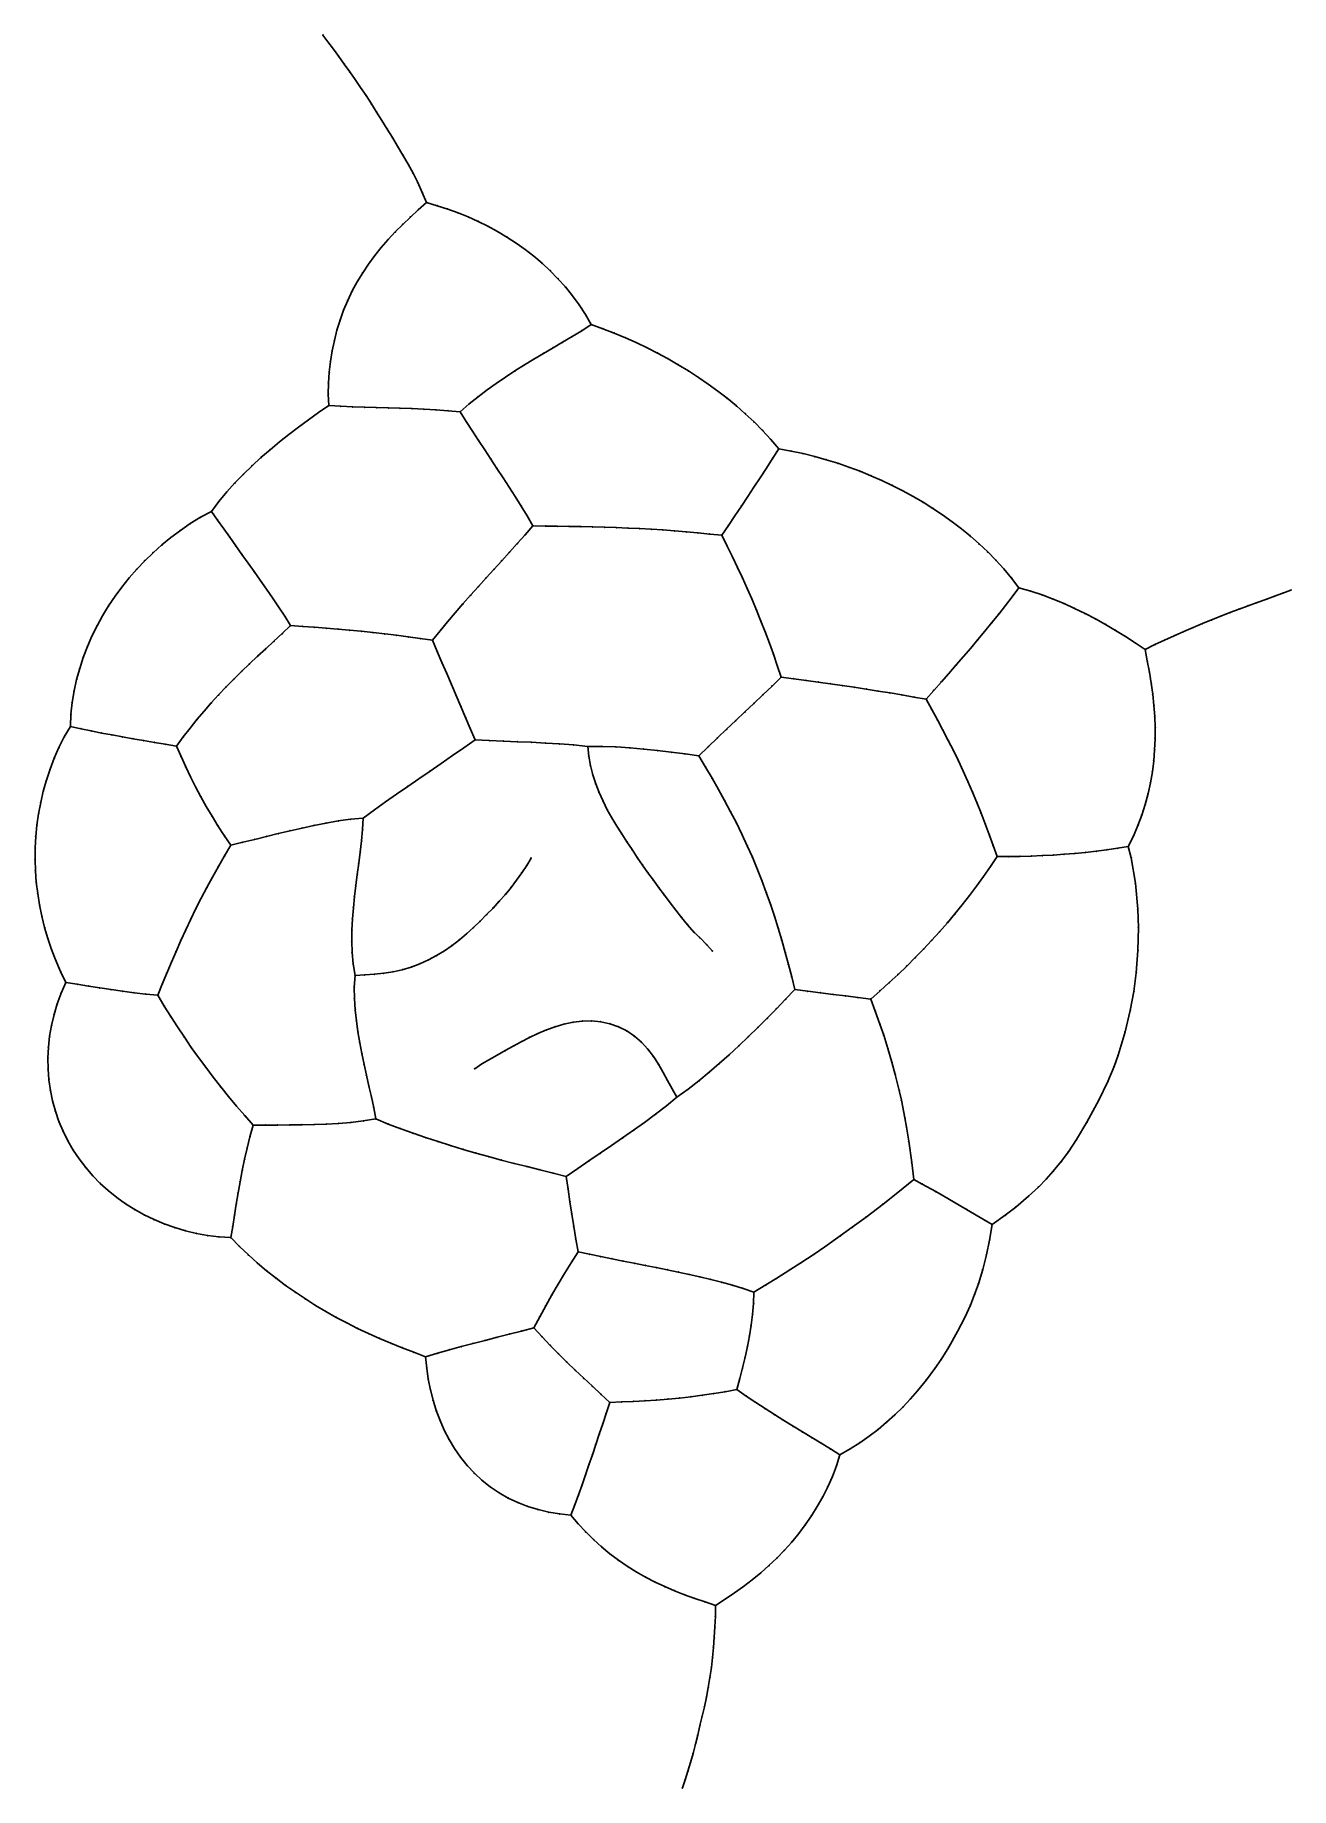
# Model space of a CAD drawing. Header units: inches. Extents: x -226 to 292, y -348 to 376.
import ezdxf

# ---------------------------------------------------------------- set-up
doc = ezdxf.new("R2010")
doc.units = ezdxf.units.IN
doc.header["$MEASUREMENT"] = 0
doc.layers.add('LED Branching2D$lines', color=7, linetype='Continuous')
doc.layers.add('LED Branching2D$points', color=7, linetype='Continuous')

msp = doc.modelspace()

# ---------------------------------------------------------------- linework, layer by layer
at = {"layer": 'LED Branching2D$lines'}
for p, q in [((-105.38, 373.49), (-107.43, 376.35)), ((-103.12, 370.53), (-105.38, 373.49)), ((-100.92, 367.43), (-103.12, 370.53)), ((-98.62, 364.33), (-100.92, 367.43)), ((-96.35, 361.15), (-98.62, 364.33)), ((-94.08, 357.94), (-96.35, 361.15)), ((-91.86, 354.64), (-94.08, 357.94)), ((-89.62, 351.32), (-91.86, 354.64)), ((-87.43, 347.93), (-89.62, 351.32)), ((-85.25, 344.5), (-87.43, 347.93)), ((-83.07, 341.03), (-85.25, 344.5)), ((-80.9, 337.52), (-83.07, 341.03)), ((-78.73, 333.98), (-80.9, 337.52)), ((-76.57, 330.4), (-78.73, 333.98)), ((-74.42, 326.75), (-76.57, 330.4)), ((-72.29, 323.06), (-74.42, 326.75)), ((-70.22, 319.28), (-72.29, 323.06)), ((-68.27, 315.39), (-70.22, 319.28)), ((-66.44, 311.37), (-68.27, 315.39)), ((-71.33, 301.17), (-68.08, 304.16)), ((-68.08, 304.16), (-64.71, 307.17)), ((-64.71, 307.17), (-66.44, 311.37)), ((-60.23, 305.85), (-64.71, 307.17)), ((-55.88, 304.44), (-60.23, 305.85)), ((-51.62, 302.89), (-55.88, 304.44)), ((-77.53, 295.04), (-74.49, 298.15)), ((-74.49, 298.15), (-71.33, 301.17)), ((-47.43, 301.19), (-51.62, 302.89)), ((-43.32, 299.34), (-47.43, 301.19)), ((-39.28, 297.34), (-43.32, 299.34)), ((-35.32, 295.19), (-39.28, 297.34)), ((-83.33, 288.61), (-80.49, 291.88)), ((-80.49, 291.88), (-77.53, 295.04)), ((-31.44, 292.89), (-35.32, 295.19)), ((-27.66, 290.43), (-31.44, 292.89)), ((-23.97, 287.81), (-27.66, 290.43)), ((-88.59, 281.75), (-86.02, 285.23)), ((-86.02, 285.23), (-83.33, 288.61)), ((-20.39, 285.03), (-23.97, 287.81)), ((-16.92, 282.09), (-20.39, 285.03)), ((-93.24, 274.45), (-91.01, 278.15)), ((-91.01, 278.15), (-88.59, 281.75)), ((-13.58, 278.98), (-16.92, 282.09)), ((-10.38, 275.71), (-13.58, 278.98)), ((-7.31, 272.27), (-10.38, 275.71)), ((-97.18, 266.73), (-95.31, 270.64)), ((-95.31, 270.64), (-93.24, 274.45)), ((-4.39, 268.68), (-7.31, 272.27)), ((-1.62, 264.92), (-4.39, 268.68)), ((-100.34, 258.63), (-98.87, 262.73)), ((-98.87, 262.73), (-97.18, 266.73)), ((0.98, 260.97), (-1.62, 264.92)), ((3.35, 256.77), (0.98, 260.97)), ((-102.71, 250.19), (-101.62, 254.45)), ((-101.62, 254.45), (-100.34, 258.63)), ((-4.51, 251.81), (-0.57, 254.21)), ((-0.57, 254.21), (3.35, 256.77)), ((8.19, 255.04), (3.35, 256.77)), ((12.87, 253.24), (8.19, 255.04)), ((-103.62, 245.87), (-102.71, 250.19)), ((-16.36, 244.81), (-12.41, 247.15)), ((-12.41, 247.15), (-8.46, 249.47)), ((-8.46, 249.47), (-4.51, 251.81)), ((17.46, 251.33), (12.87, 253.24)), ((21.97, 249.31), (17.46, 251.33)), ((26.42, 247.19), (21.97, 249.31)), ((30.79, 244.96), (26.42, 247.19)), ((-104.85, 237.06), (-104.33, 241.49)), ((-104.33, 241.49), (-103.62, 245.87)), ((-28.13, 237.61), (-24.23, 240.06)), ((-24.23, 240.06), (-20.31, 242.46)), ((-20.31, 242.46), (-16.36, 244.81)), ((35.1, 242.61), (30.79, 244.96)), ((39.34, 240.15), (35.1, 242.61)), ((43.52, 237.59), (39.34, 240.15)), ((-105.25, 228.03), (-105.16, 232.58)), ((-105.16, 232.58), (-104.85, 237.06)), ((-39.62, 229.75), (-35.82, 232.46)), ((-35.82, 232.46), (-31.99, 235.07)), ((-31.99, 235.07), (-28.13, 237.61)), ((47.63, 234.93), (43.52, 237.59)), ((51.66, 232.16), (47.63, 234.93)), ((55.63, 229.29), (51.66, 232.16)), ((-105.06, 223.38), (-105.25, 228.03)), ((-47.06, 223.94), (-43.37, 226.92)), ((-43.37, 226.92), (-39.62, 229.75)), ((59.51, 226.29), (55.63, 229.29)), ((63.31, 223.17), (59.51, 226.29)), ((-117.49, 214.4), (-113.43, 217.39)), ((-113.43, 217.39), (-109.29, 220.37)), ((-109.29, 220.37), (-105.06, 223.38)), ((-100.08, 222.99), (-105.06, 223.38)), ((-95.15, 222.76), (-100.08, 222.99)), ((-90.25, 222.61), (-95.15, 222.76)), ((-85.36, 222.48), (-90.25, 222.61)), ((-80.47, 222.34), (-85.36, 222.48)), ((-75.58, 222.2), (-80.47, 222.34)), ((-70.67, 222.02), (-75.58, 222.2)), ((-65.75, 221.79), (-70.67, 222.02)), ((-60.8, 221.51), (-65.75, 221.79)), ((-55.8, 221.17), (-60.8, 221.51)), ((-50.71, 220.75), (-55.8, 221.17)), ((-50.71, 220.75), (-47.06, 223.94)), ((-48.24, 216.69), (-50.71, 220.75)), ((67.01, 219.91), (63.31, 223.17)), ((70.62, 216.53), (67.01, 219.91)), ((-125.42, 208.24), (-121.49, 211.35)), ((-121.49, 211.35), (-117.49, 214.4)), ((-45.72, 212.76), (-48.24, 216.69)), ((-43.17, 208.89), (-45.72, 212.76)), ((74.12, 212.99), (70.62, 216.53)), ((77.52, 209.29), (74.12, 212.99)), ((-133.03, 201.79), (-129.26, 205.06)), ((-129.26, 205.06), (-125.42, 208.24)), ((-40.62, 205.04), (-43.17, 208.89)), ((-38.08, 201.19), (-40.62, 205.04)), ((80.81, 205.36), (77.52, 209.29)), ((80.81, 205.36), (78.27, 201.36)), ((80.81, 205.36), (85.89, 204.48)), ((85.89, 204.48), (90.83, 203.42)), ((90.83, 203.42), (95.68, 202.22)), ((-140.28, 194.93), (-136.7, 198.42)), ((-136.7, 198.42), (-133.03, 201.79)), ((-35.55, 197.34), (-38.08, 201.19)), ((-33.03, 193.49), (-35.55, 197.34)), ((75.74, 197.41), (73.18, 193.49)), ((78.27, 201.36), (75.74, 197.41)), ((95.68, 202.22), (100.46, 200.88)), ((100.46, 200.88), (105.17, 199.42)), ((105.17, 199.42), (109.81, 197.83)), ((109.81, 197.83), (114.38, 196.12)), ((114.38, 196.12), (118.9, 194.29)), ((-147.14, 187.6), (-143.77, 191.34)), ((-143.77, 191.34), (-140.28, 194.93)), ((-30.52, 189.61), (-33.03, 193.49)), ((-28.02, 185.71), (-30.52, 189.61)), ((70.59, 189.58), (67.99, 185.67)), ((73.18, 193.49), (70.59, 189.58)), ((118.9, 194.29), (123.34, 192.34)), ((123.34, 192.34), (127.72, 190.27)), ((127.72, 190.27), (132.03, 188.08)), ((-153.47, 179.54), (-150.39, 183.69)), ((-150.39, 183.69), (-147.14, 187.6)), ((-25.55, 181.76), (-28.02, 185.71)), ((-23.11, 177.74), (-25.55, 181.76)), ((65.37, 181.73), (62.72, 177.77)), ((67.99, 185.67), (65.37, 181.73)), ((132.03, 188.08), (136.26, 185.77)), ((136.26, 185.77), (140.42, 183.35)), ((140.42, 183.35), (144.5, 180.79)), ((-166.28, 171.73), (-162.23, 174.52)), ((-162.23, 174.52), (-157.98, 177.14)), ((-157.98, 177.14), (-153.47, 179.54)), ((-150.91, 175.96), (-153.47, 179.54)), ((-148.41, 172.41), (-150.91, 175.96)), ((-20.69, 173.6), (-23.11, 177.74)), ((62.72, 177.77), (60.03, 173.78)), ((144.5, 180.79), (148.49, 178.11)), ((148.49, 178.11), (152.4, 175.31)), ((152.4, 175.31), (156.22, 172.38)), ((-173.95, 165.71), (-170.19, 168.79)), ((-170.19, 168.79), (-166.28, 171.73)), ((-145.91, 168.87), (-148.41, 172.41)), ((-143.4, 165.33), (-145.91, 168.87)), ((-23.92, 169.87), (-27.16, 166.26)), ((-20.69, 173.6), (-23.92, 169.87)), ((-20.69, 173.6), (-15.63, 173.52)), ((-15.63, 173.52), (-10.66, 173.45)), ((-10.66, 173.45), (-5.74, 173.37)), ((-5.74, 173.37), (-0.86, 173.27)), ((-0.86, 173.27), (4.01, 173.16)), ((4.01, 173.16), (8.86, 173.03)), ((8.86, 173.03), (13.7, 172.88)), ((13.7, 172.88), (18.53, 172.69)), ((18.53, 172.69), (23.35, 172.47)), ((23.35, 172.47), (28.16, 172.2)), ((28.16, 172.2), (32.97, 171.89)), ((32.97, 171.89), (37.78, 171.52)), ((37.78, 171.52), (42.61, 171.12)), ((42.61, 171.12), (47.44, 170.68)), ((47.44, 170.68), (52.31, 170.21)), ((52.31, 170.21), (57.27, 169.7)), ((60.03, 173.78), (57.27, 169.7)), ((57.27, 169.7), (59.5, 165.23)), ((156.22, 172.38), (159.94, 169.32)), ((159.94, 169.32), (163.57, 166.14)), ((-181.02, 159.14), (-177.56, 162.49)), ((-177.56, 162.49), (-173.95, 165.71)), ((-140.89, 161.79), (-143.4, 165.33)), ((-138.37, 158.24), (-140.89, 161.79)), ((-30.39, 162.7), (-33.61, 159.15)), ((-27.16, 166.26), (-30.39, 162.7)), ((59.5, 165.23), (61.66, 160.82)), ((61.66, 160.82), (63.77, 156.44)), ((163.57, 166.14), (167.1, 162.82)), ((167.1, 162.82), (170.52, 159.38)), ((170.52, 159.38), (173.82, 155.78)), ((-187.48, 152.05), (-184.33, 155.66)), ((-184.33, 155.66), (-181.02, 159.14)), ((-135.85, 154.68), (-138.37, 158.24)), ((-133.31, 151.1), (-135.85, 154.68)), ((-36.83, 155.62), (-40.05, 152.07)), ((-33.61, 159.15), (-36.83, 155.62)), ((63.77, 156.44), (65.83, 152.05)), ((173.82, 155.78), (176.99, 152.01)), ((-193.29, 144.48), (-190.47, 148.32)), ((-190.47, 148.32), (-187.48, 152.05)), ((-130.78, 147.48), (-133.31, 151.1)), ((-128.24, 143.83), (-130.78, 147.48)), ((-46.44, 144.93), (-49.62, 141.32)), ((-43.25, 148.51), (-46.44, 144.93)), ((-40.05, 152.07), (-43.25, 148.51)), ((65.83, 152.05), (67.83, 147.65)), ((67.83, 147.65), (69.77, 143.22)), ((176.99, 152.01), (180.01, 148)), ((177.24, 144.32), (180.01, 148)), ((180.01, 148), (184.87, 146.62)), ((184.87, 146.62), (189.56, 145.05)), ((189.56, 145.05), (194.14, 143.33)), ((285.55, 144.54), (289.04, 145.83)), ((289.04, 145.83), (292.34, 147.08)), ((-198.42, 136.47), (-195.95, 140.53)), ((-195.95, 140.53), (-193.29, 144.48)), ((-125.72, 140.13), (-128.24, 143.83)), ((-123.23, 136.33), (-125.72, 140.13)), ((-52.78, 137.67), (-55.93, 133.97)), ((-49.62, 141.32), (-52.78, 137.67)), ((69.77, 143.22), (71.66, 138.77)), ((71.66, 138.77), (73.48, 134.28)), ((171.67, 137.16), (174.46, 140.72)), ((174.46, 140.72), (177.24, 144.32)), ((194.14, 143.33), (198.62, 141.47)), ((198.62, 141.47), (203.02, 139.48)), ((203.02, 139.48), (207.34, 137.38)), ((263.4, 136.28), (267.17, 137.76)), ((267.17, 137.76), (270.92, 139.19)), ((270.92, 139.19), (274.65, 140.56)), ((274.65, 140.56), (278.34, 141.9)), ((278.34, 141.9), (281.98, 143.23)), ((281.98, 143.23), (285.55, 144.54)), ((-202.81, 128.04), (-200.71, 132.31)), ((-200.71, 132.31), (-198.42, 136.47)), ((-124.22, 129.07), (-120.78, 132.37)), ((-120.78, 132.37), (-123.23, 136.33)), ((-120.78, 132.37), (-115.8, 132.04)), ((-115.8, 132.04), (-110.92, 131.69)), ((-110.92, 131.69), (-106.07, 131.32)), ((-106.07, 131.32), (-101.24, 130.91)), ((-101.24, 130.91), (-96.41, 130.49)), ((-96.41, 130.49), (-91.58, 130.03)), ((-55.93, 133.97), (-59.07, 130.19)), ((73.48, 134.28), (75.24, 129.76)), ((165.99, 130.09), (168.84, 133.62)), ((168.84, 133.62), (171.67, 137.16)), ((207.34, 137.38), (211.59, 135.17)), ((211.59, 135.17), (215.78, 132.84)), ((215.78, 132.84), (219.9, 130.41)), ((219.9, 130.41), (223.97, 127.88)), ((248.04, 129.92), (251.92, 131.59)), ((251.92, 131.59), (255.77, 133.21)), ((255.77, 133.21), (259.6, 134.76)), ((259.6, 134.76), (263.4, 136.28)), ((-206.41, 119.23), (-204.71, 123.68)), ((-204.71, 123.68), (-202.81, 128.04)), ((-131.06, 122.8), (-127.65, 125.91)), ((-127.65, 125.91), (-124.22, 129.07)), ((-91.58, 130.03), (-86.75, 129.52)), ((-86.75, 129.52), (-81.91, 128.97)), ((-81.91, 128.97), (-77.05, 128.37)), ((-77.05, 128.37), (-72.17, 127.73)), ((-72.17, 127.73), (-67.25, 127.05)), ((-67.25, 127.05), (-62.24, 126.31)), ((-59.07, 130.19), (-62.24, 126.31)), ((-62.24, 126.31), (-60.24, 121.68)), ((75.24, 129.76), (76.95, 125.18)), ((76.95, 125.18), (78.6, 120.57)), ((160.15, 123.1), (163.09, 126.59)), ((163.09, 126.59), (165.99, 130.09)), ((223.97, 127.88), (228.02, 125.25)), ((228.02, 125.25), (232.1, 122.51)), ((232.1, 122.51), (236.17, 124.53)), ((236.17, 124.53), (240.17, 126.41)), ((240.17, 126.41), (244.12, 128.2)), ((244.12, 128.2), (248.04, 129.92)), ((-207.89, 114.7), (-206.41, 119.23)), ((-141.04, 113.44), (-137.76, 116.58)), ((-137.76, 116.58), (-134.44, 119.7)), ((-134.44, 119.7), (-131.06, 122.8)), ((-60.24, 121.68), (-58.28, 117.13)), ((-58.28, 117.13), (-56.32, 112.6)), ((78.6, 120.57), (80.21, 115.88)), ((80.21, 115.88), (81.8, 111.09)), ((151.09, 112.66), (154.15, 116.14)), ((154.15, 116.14), (157.18, 119.62)), ((157.18, 119.62), (160.15, 123.1)), ((233.01, 117.8), (232.1, 122.51)), ((233.89, 113.18), (233.01, 117.8)), ((-210.21, 105.4), (-209.17, 110.09)), ((-209.17, 110.09), (-207.89, 114.7)), ((-147.41, 107.03), (-144.25, 110.25)), ((-144.25, 110.25), (-141.04, 113.44)), ((-56.32, 112.6), (-54.37, 108.08)), ((81.8, 111.09), (78.04, 107.41)), ((86.98, 110.4), (81.8, 111.09)), ((92.07, 109.72), (86.98, 110.4)), ((97.1, 109.04), (92.07, 109.72)), ((102.09, 108.34), (97.1, 109.04)), ((144.84, 105.63), (147.99, 109.16)), ((147.99, 109.16), (151.09, 112.66)), ((234.66, 108.59), (233.89, 113.18)), ((-211.02, 100.62), (-210.21, 105.4)), ((-153.56, 100.41), (-150.52, 103.75)), ((-150.52, 103.75), (-147.41, 107.03)), ((-54.37, 108.08), (-52.42, 103.55)), ((-52.42, 103.55), (-50.46, 99.02)), ((74.31, 103.82), (70.57, 100.25)), ((78.04, 107.41), (74.31, 103.82)), ((107.06, 107.62), (102.09, 108.34)), ((112, 106.89), (107.06, 107.62)), ((116.93, 106.14), (112, 106.89)), ((121.85, 105.36), (116.93, 106.14)), ((126.76, 104.55), (121.85, 105.36)), ((131.67, 103.72), (126.76, 104.55)), ((136.61, 102.87), (131.67, 103.72)), ((141.63, 102.01), (136.61, 102.87)), ((141.63, 102.01), (144.84, 105.63)), ((144, 97.66), (141.63, 102.01)), ((235.29, 104), (234.66, 108.59)), ((235.78, 99.42), (235.29, 104)), ((-211.71, 90.75), (-211.54, 95.75)), ((-211.54, 95.75), (-211.02, 100.62)), ((-159.44, 93.53), (-156.53, 97.01)), ((-156.53, 97.01), (-153.56, 100.41)), ((-50.46, 99.02), (-48.51, 94.46)), ((-48.51, 94.46), (-46.56, 89.87)), ((66.82, 96.69), (63.06, 93.14)), ((70.57, 100.25), (66.82, 96.69)), ((146.32, 93.41), (144, 97.66)), ((236.12, 94.84), (235.78, 99.42)), ((236.28, 90.25), (236.12, 94.84)), ((-211.71, 90.75), (-214.24, 86.4)), ((-207.4, 89.76), (-211.71, 90.75)), ((-203.12, 88.85), (-207.4, 89.76)), ((-198.84, 88.01), (-203.12, 88.85)), ((-194.54, 87.2), (-198.84, 88.01)), ((-190.22, 86.41), (-194.54, 87.2)), ((-165.11, 86.36), (-162.29, 89.99)), ((-162.29, 89.99), (-159.44, 93.53)), ((-46.56, 89.87), (-44.62, 85.18)), ((59.28, 89.57), (55.49, 85.97)), ((63.06, 93.14), (59.28, 89.57)), ((148.6, 89.19), (146.32, 93.41)), ((150.81, 84.97), (148.6, 89.19)), ((236.25, 85.67), (236.28, 90.25)), ((-216.44, 82), (-218.38, 77.55)), ((-214.24, 86.4), (-216.44, 82)), ((-185.87, 85.64), (-190.22, 86.41)), ((-181.48, 84.88), (-185.87, 85.64)), ((-177.04, 84.13), (-181.48, 84.88)), ((-172.54, 83.37), (-177.04, 84.13)), ((-167.91, 82.61), (-172.54, 83.37)), ((-167.91, 82.61), (-165.11, 86.36)), ((-167.91, 82.61), (-166.03, 78.25)), ((-53.95, 78.65), (-49.29, 81.87)), ((-49.29, 81.87), (-44.62, 85.18)), ((-44.62, 85.18), (-38.72, 84.91)), ((-38.72, 84.91), (-32.9, 84.67)), ((-32.9, 84.67), (-27.11, 84.43)), ((-27.11, 84.43), (-21.33, 84.17)), ((-21.33, 84.17), (-15.55, 83.87)), ((-15.55, 83.87), (-9.76, 83.52)), ((-9.76, 83.52), (-3.94, 83.07)), ((-3.94, 83.07), (1.96, 82.43)), ((7.84, 82.48), (1.96, 82.43)), ((1.96, 82.43), (2.37, 78.45)), ((13.63, 82.25), (7.84, 82.48)), ((19.37, 81.86), (13.63, 82.25)), ((25.07, 81.35), (19.37, 81.86)), ((30.76, 80.76), (25.07, 81.35)), ((36.43, 80.09), (30.76, 80.76)), ((42.12, 79.36), (36.43, 80.09)), ((51.69, 82.33), (47.86, 78.57)), ((55.49, 85.97), (51.69, 82.33)), ((152.96, 80.74), (150.81, 84.97)), ((155.03, 76.5), (152.96, 80.74)), ((235.68, 76.54), (236.05, 81.1)), ((236.05, 81.1), (236.25, 85.67)), ((-220.1, 73.06), (-221.61, 68.51)), ((-218.38, 77.55), (-220.1, 73.06)), ((-166.03, 78.25), (-164.09, 74.02)), ((-164.09, 74.02), (-162.09, 69.85)), ((-63.21, 72.3), (-58.59, 75.46)), ((-58.59, 75.46), (-53.95, 78.65)), ((2.37, 78.45), (3.07, 74.56)), ((3.07, 74.56), (4.03, 70.74)), ((47.86, 78.57), (42.12, 79.36)), ((50.57, 73.91), (47.86, 78.57)), ((53.25, 69.31), (50.57, 73.91)), ((157.04, 72.23), (155.03, 76.5)), ((235.11, 71.99), (235.68, 76.54)), ((-221.61, 68.51), (-222.91, 63.92)), ((-162.09, 69.85), (-160.01, 65.74)), ((-160.01, 65.74), (-157.85, 61.67)), ((-77.02, 62.78), (-72.43, 65.97)), ((-72.43, 65.97), (-67.82, 69.14)), ((-67.82, 69.14), (-63.21, 72.3)), ((4.03, 70.74), (5.23, 67.01)), ((5.23, 67.01), (6.64, 63.37)), ((55.87, 64.72), (53.25, 69.31)), ((158.97, 67.93), (157.04, 72.23)), ((160.84, 63.61), (158.97, 67.93)), ((233.37, 62.97), (234.34, 67.46)), ((234.34, 67.46), (235.11, 71.99)), ((-224, 59.29), (-224.87, 54.63)), ((-222.91, 63.92), (-224, 59.29)), ((-157.85, 61.67), (-155.59, 57.64)), ((-86.18, 56.26), (-81.6, 59.55)), ((-81.6, 59.55), (-77.02, 62.78)), ((6.64, 63.37), (8.25, 59.81)), ((8.25, 59.81), (10.02, 56.33)), ((58.42, 60.13), (55.87, 64.72)), ((60.9, 55.51), (58.42, 60.13)), ((162.64, 59.26), (160.84, 63.61)), ((164.38, 54.88), (162.64, 59.26)), ((230.76, 54.1), (232.17, 58.51)), ((232.17, 58.51), (233.37, 62.97)), ((-224.87, 54.63), (-225.54, 49.95)), ((-155.59, 57.64), (-153.24, 53.64)), ((-153.24, 53.64), (-150.78, 49.67)), ((-111.13, 49.82), (-106.15, 50.81)), ((-106.15, 50.81), (-101.12, 51.68)), ((-101.12, 51.68), (-96.01, 52.41)), ((-96.01, 52.41), (-90.78, 52.87)), ((-90.78, 52.87), (-91.04, 48.12)), ((-90.78, 52.87), (-86.18, 56.26)), ((10.02, 56.33), (11.89, 52.93)), ((11.89, 52.93), (13.89, 49.59)), ((63.3, 50.86), (60.9, 55.51)), ((65.61, 46.17), (63.3, 50.86)), ((166.08, 50.47), (164.38, 54.88)), ((229.13, 49.73), (230.76, 54.1)), ((-226, 45.24), (-226.26, 40.53)), ((-225.54, 49.95), (-226, 45.24)), ((-150.78, 49.67), (-148.21, 45.7)), ((-148.21, 45.7), (-145.5, 41.71)), ((-140.51, 42.88), (-135.61, 44.08)), ((-135.61, 44.08), (-130.73, 45.28)), ((-130.73, 45.28), (-125.86, 46.47)), ((-125.86, 46.47), (-120.98, 47.64)), ((-120.98, 47.64), (-116.07, 48.76)), ((-116.07, 48.76), (-111.13, 49.82)), ((-91.04, 48.12), (-91.49, 43.44)), ((13.89, 49.59), (15.96, 46.31)), ((15.96, 46.31), (18.08, 43.06)), ((67.82, 41.45), (65.61, 46.17)), ((167.73, 46.02), (166.08, 50.47)), ((169.36, 41.52), (167.73, 46.02)), ((225.15, 41.12), (227.28, 45.41)), ((227.28, 45.41), (229.13, 49.73)), ((-226.26, 40.53), (-226.31, 35.81)), ((-150.56, 32.87), (-148.06, 37.25)), ((-148.06, 37.25), (-145.5, 41.71)), ((-145.5, 41.71), (-140.51, 42.88)), ((-92.05, 38.81), (-92.65, 34.21)), ((-91.49, 43.44), (-92.05, 38.81)), ((-23.29, 33.34), (-21.44, 36.31)), ((18.08, 43.06), (20.22, 39.83)), ((20.22, 39.83), (22.38, 36.62)), ((22.38, 36.62), (24.57, 33.44)), ((69.93, 36.69), (67.82, 41.45)), ((71.95, 31.89), (69.93, 36.69)), ((171, 36.94), (168.2, 32.79)), ((171, 36.94), (169.36, 41.52)), ((171, 36.94), (175.8, 36.93)), ((175.8, 36.93), (180.47, 37)), ((180.47, 37), (185.08, 37.14)), ((185.08, 37.14), (189.64, 37.34)), ((189.64, 37.34), (194.16, 37.59)), ((194.16, 37.59), (198.65, 37.9)), ((198.65, 37.9), (203.11, 38.26)), ((203.11, 38.26), (207.54, 38.68)), ((207.54, 38.68), (211.95, 39.18)), ((211.95, 39.18), (216.33, 39.76)), ((216.33, 39.76), (220.72, 40.42)), ((220.72, 40.42), (225.15, 41.12)), ((226.4, 36.44), (225.15, 41.12)), ((228.09, 25.94), (226.4, 36.44)), ((-226.31, 35.81), (-226.15, 31.09)), ((-226.15, 31.09), (-225.79, 26.37)), ((-152.99, 28.52), (-150.56, 32.87)), ((-93.26, 29.62), (-93.85, 25.03)), ((-92.65, 34.21), (-93.26, 29.62)), ((-27.43, 27.22), (-25.3, 30.27)), ((-25.3, 30.27), (-23.29, 33.34)), ((24.57, 33.44), (26.79, 30.29)), ((26.79, 30.29), (29.04, 27.16)), ((73.87, 27.05), (71.95, 31.89)), ((168.2, 32.79), (165.39, 28.75)), ((-225.79, 26.37), (-225.22, 21.67)), ((-157.65, 19.82), (-155.35, 24.17)), ((-155.35, 24.17), (-152.99, 28.52)), ((-93.85, 25.03), (-94.4, 20.44)), ((-32.1, 21.33), (-29.71, 24.24)), ((-29.71, 24.24), (-27.43, 27.22)), ((29.04, 27.16), (31.32, 24.06)), ((31.32, 24.06), (33.62, 20.98)), ((75.68, 22.18), (73.87, 27.05)), ((77.41, 17.28), (75.68, 22.18)), ((162.53, 24.8), (159.61, 20.91)), ((165.39, 28.75), (162.53, 24.8)), ((229.09, 15.2), (228.09, 25.94)), ((-225.22, 21.67), (-224.46, 16.99)), ((-224.46, 16.99), (-223.51, 12.33)), ((-162.01, 11.07), (-159.87, 15.45)), ((-159.87, 15.45), (-157.65, 19.82)), ((-94.87, 15.84), (-95.23, 11.23)), ((-94.4, 20.44), (-94.87, 15.84)), ((-39.82, 12.96), (-37.17, 15.7)), ((-37.17, 15.7), (-34.59, 18.48)), ((-34.59, 18.48), (-32.1, 21.33)), ((33.62, 20.98), (35.94, 17.91)), ((35.94, 17.91), (38.29, 14.86)), ((38.29, 14.86), (40.67, 11.82)), ((79.04, 12.34), (77.41, 17.28)), ((156.63, 17.07), (153.57, 13.3)), ((159.61, 20.91), (156.63, 17.07)), ((229.37, 7.65), (229.09, 15.2)), ((-223.51, 12.33), (-222.36, 7.7)), ((-222.36, 7.7), (-221, 3.11)), ((-164.1, 6.66), (-162.01, 11.07)), ((-95.23, 11.23), (-95.46, 6.61)), ((-48.12, 5.08), (-45.28, 7.64)), ((-45.28, 7.64), (-42.52, 10.27)), ((-42.52, 10.27), (-39.82, 12.96)), ((40.67, 11.82), (43.14, 8.79)), ((43.14, 8.79), (45.95, 5.65)), ((80.59, 7.38), (79.04, 12.34)), ((82.07, 2.39), (80.59, 7.38)), ((150.44, 9.59), (147.23, 5.93)), ((153.57, 13.3), (150.44, 9.59)), ((229.17, -1.88), (229.37, 7.65)), ((-221, 3.11), (-219.46, -1.46)), ((-168.1, -2.2), (-166.13, 2.24)), ((-166.13, 2.24), (-164.1, 6.66)), ((-95.46, 6.61), (-95.52, 1.96)), ((-95.52, 1.96), (-95.38, -2.72)), ((-57.21, -1.94), (-54.07, 0.26)), ((-54.07, 0.26), (-51.05, 2.62)), ((-51.05, 2.62), (-48.12, 5.08)), ((45.95, 5.65), (48.16, 3.47)), ((48.16, 3.47), (51.05, 0.56)), ((51.05, 0.56), (53.45, -2.08)), ((83.48, -2.62), (82.07, 2.39)), ((143.96, 2.31), (140.61, -1.25)), ((147.23, 5.93), (143.96, 2.31)), ((-219.46, -1.46), (-217.72, -5.99)), ((-217.72, -5.99), (-215.78, -10.5)), ((-171.91, -11.18), (-170.02, -6.67)), ((-170.02, -6.67), (-168.1, -2.2)), ((-95.38, -2.72), (-94.98, -7.42)), ((-67.37, -7.35), (-63.87, -5.75)), ((-63.87, -5.75), (-60.48, -3.95)), ((-60.48, -3.95), (-57.21, -1.94)), ((84.84, -7.67), (83.48, -2.62)), ((137.18, -4.78), (133.68, -8.26)), ((140.61, -1.25), (137.18, -4.78)), ((228.49, -11.03), (229.17, -1.88)), ((-215.78, -10.5), (-213.63, -15.04)), ((-173.78, -15.72), (-171.91, -11.18)), ((-94.98, -7.42), (-94.16, -12.18)), ((-94.48, -16.99), (-94.16, -12.18)), ((-94.16, -12.18), (-90.14, -11.96)), ((-90.14, -11.96), (-86.2, -11.67)), ((-86.2, -11.67), (-82.31, -11.24)), ((-82.31, -11.24), (-78.47, -10.63)), ((-78.47, -10.63), (-74.69, -9.79)), ((-74.69, -9.79), (-70.99, -8.69)), ((-70.99, -8.69), (-67.37, -7.35)), ((86.17, -12.76), (84.84, -7.67)), ((87.49, -17.92), (86.17, -12.76)), ((130.1, -11.7), (126.44, -15.1)), ((133.68, -8.26), (130.1, -11.7)), ((227.47, -18.76), (228.49, -11.03)), ((-217.14, -23.88), (-215.54, -19.46)), ((-215.54, -19.46), (-213.63, -15.04)), ((-208.9, -15.76), (-213.63, -15.04)), ((-204.23, -16.52), (-208.9, -15.76)), ((-199.57, -17.27), (-204.23, -16.52)), ((-194.89, -18), (-199.57, -17.27)), ((-190.18, -18.68), (-194.89, -18)), ((-185.43, -19.3), (-190.18, -18.68)), ((-180.61, -19.86), (-185.43, -19.3)), ((-175.68, -20.33), (-180.61, -19.86)), ((-175.68, -20.33), (-173.78, -15.72)), ((-175.68, -20.33), (-172.97, -24.8)), ((-94.41, -21.68), (-94.48, -16.99)), ((-94.1, -26.32), (-94.41, -21.68)), ((87.49, -17.92), (83.67, -21.96)), ((92.82, -18.65), (87.49, -17.92)), ((98.05, -19.33), (92.82, -18.65)), ((103.25, -19.99), (98.05, -19.33)), ((108.43, -20.63), (103.25, -19.99)), ((113.61, -21.27), (108.43, -20.63)), ((118.84, -21.92), (113.61, -21.27)), ((122.69, -18.5), (118.84, -21.92)), ((126.44, -15.1), (122.69, -18.5)), ((225.99, -26.69), (227.47, -18.76)), ((-219.52, -32.79), (-218.47, -28.32)), ((-218.47, -28.32), (-217.14, -23.88)), ((-172.97, -24.8), (-170.25, -29.15)), ((-93.61, -30.9), (-94.1, -26.32)), ((79.87, -25.91), (76.04, -29.8)), ((83.67, -21.96), (79.87, -25.91)), ((120.67, -26.85), (118.84, -21.92)), ((122.59, -32.21), (120.67, -26.85)), ((223.87, -35.39), (225.99, -26.69)), ((-220.3, -37.28), (-219.52, -32.79)), ((-170.25, -29.15), (-167.48, -33.44)), ((-167.48, -33.44), (-164.66, -37.67)), ((-92.97, -35.45), (-93.61, -30.9)), ((-92.22, -39.96), (-92.97, -35.45)), ((-18.68, -36.14), (-22.13, -37.78)), ((-15.16, -34.65), (-18.68, -36.14)), ((-11.56, -33.33), (-15.16, -34.65)), ((-7.88, -32.27), (-11.56, -33.33)), ((-4.13, -31.49), (-7.88, -32.27)), ((-0.33, -31.03), (-4.13, -31.49)), ((3.5, -30.94), (-0.33, -31.03)), ((7.32, -31.29), (3.5, -30.94)), ((11.06, -32.09), (7.32, -31.29)), ((14.66, -33.38), (11.06, -32.09)), ((18.07, -35.1), (14.66, -33.38)), ((21.24, -37.26), (18.07, -35.1)), ((72.19, -33.64), (68.29, -37.44)), ((76.04, -29.8), (72.19, -33.64)), ((124.16, -36.89), (122.59, -32.21)), ((220.95, -45.09), (223.87, -35.39)), ((-220.99, -46.28), (-220.79, -41.79)), ((-220.79, -41.79), (-220.3, -37.28)), ((-164.66, -37.67), (-161.78, -41.86)), ((-161.78, -41.86), (-158.84, -46)), ((-91.36, -44.44), (-92.22, -39.96)), ((-32.14, -43.22), (-35.42, -45.07)), ((-28.85, -41.35), (-32.14, -43.22)), ((-25.51, -39.53), (-28.85, -41.35)), ((-22.13, -37.78), (-25.51, -39.53)), ((24.13, -39.76), (21.24, -37.26)), ((26.72, -42.58), (24.13, -39.76)), ((29.04, -45.64), (26.72, -42.58)), ((64.34, -41.19), (60.34, -44.9)), ((68.29, -37.44), (64.34, -41.19)), ((125.89, -42.37), (124.16, -36.89)), ((127.54, -48), (125.89, -42.37)), ((-220.93, -50.76), (-220.99, -46.28)), ((-158.84, -46), (-155.84, -50.1)), ((-155.84, -50.1), (-152.77, -54.16)), ((-90.43, -48.91), (-91.36, -44.44)), ((-89.45, -53.37), (-90.43, -48.91)), ((-41.86, -48.73), (-44.76, -50.71)), ((-38.67, -46.91), (-41.86, -48.73)), ((-35.42, -45.07), (-38.67, -46.91)), ((31.12, -48.87), (29.04, -45.64)), ((33.04, -52.21), (31.12, -48.87)), ((56.27, -48.56), (52.12, -52.16)), ((60.34, -44.9), (56.27, -48.56)), ((128.92, -53.1), (127.54, -48)), ((216.73, -55.93), (219.28, -49.75)), ((219.28, -49.75), (220.95, -45.09)), ((-220.59, -55.22), (-220.93, -50.76)), ((-219.97, -59.62), (-220.59, -55.22)), ((-152.77, -54.16), (-149.63, -58.19)), ((-88.44, -57.84), (-89.45, -53.37)), ((-87.43, -62.32), (-88.44, -57.84)), ((34.9, -55.6), (33.04, -52.21)), ((36.79, -58.99), (34.9, -55.6)), ((47.86, -55.69), (43.46, -59.12)), ((52.12, -52.16), (47.86, -55.69)), ((130.55, -59.66), (128.92, -53.1)), ((213.07, -63.66), (216.73, -55.93)), ((-219.08, -63.97), (-219.97, -59.62)), ((-217.91, -68.24), (-219.08, -63.97)), ((-149.63, -58.19), (-146.42, -62.17)), ((-146.42, -62.17), (-143.13, -66.12)), ((-86.46, -66.84), (-87.43, -62.32)), ((34.4, -66.06), (38.79, -62.38)), ((38.79, -62.38), (36.79, -58.99)), ((43.46, -59.12), (38.79, -62.38)), ((131.45, -63.68), (130.55, -59.66)), ((132.9, -70.98), (131.45, -63.68)), ((208.11, -72.83), (213.07, -63.66)), ((-216.47, -72.43), (-217.91, -68.24)), ((-143.13, -66.12), (-139.75, -70.06)), ((-139.75, -70.06), (-136.26, -74.03)), ((-95.9, -72.86), (-90.78, -72.28)), ((-90.78, -72.28), (-85.6, -71.45)), ((-85.6, -71.45), (-86.46, -66.84)), ((-85.6, -71.45), (-80.43, -73.54)), ((25.43, -72.85), (29.93, -69.51)), ((29.93, -69.51), (34.4, -66.06)), ((133.58, -74.78), (132.9, -70.98)), ((-214.74, -76.5), (-216.47, -72.43)), ((-212.76, -80.46), (-214.74, -76.5)), ((-138.73, -83.47), (-137.57, -78.78)), ((-137.57, -78.78), (-136.26, -74.03)), ((-136.26, -74.03), (-131.16, -73.97)), ((-131.16, -73.97), (-126.12, -73.95)), ((-126.12, -73.95), (-121.1, -73.92)), ((-121.1, -73.92), (-116.09, -73.86)), ((-116.09, -73.86), (-111.07, -73.74)), ((-111.07, -73.74), (-106.04, -73.55)), ((-106.04, -73.55), (-100.98, -73.26)), ((-100.98, -73.26), (-95.9, -72.86)), ((-80.43, -73.54), (-75.31, -75.48)), ((-75.31, -75.48), (-70.18, -77.33)), ((-70.18, -77.33), (-65.04, -79.1)), ((-65.04, -79.1), (-59.88, -80.79)), ((11.72, -82.46), (16.32, -79.3)), ((16.32, -79.3), (20.89, -76.1)), ((20.89, -76.1), (25.43, -72.85)), ((134.52, -80.65), (133.58, -74.78)), ((203.81, -79.97), (208.11, -72.83)), ((-210.54, -84.29), (-212.76, -80.46)), ((-208.09, -87.98), (-210.54, -84.29)), ((-139.79, -88.12), (-138.73, -83.47)), ((-59.88, -80.79), (-54.7, -82.43)), ((-54.7, -82.43), (-49.5, -84.01)), ((-49.5, -84.01), (-44.28, -85.53)), ((-44.28, -85.53), (-39.03, -86.99)), ((2.45, -88.75), (7.1, -85.61)), ((7.1, -85.61), (11.72, -82.46)), ((135.73, -89.44), (134.52, -80.65)), ((197.47, -89.02), (200.44, -85)), ((200.44, -85), (203.81, -79.97)), ((-205.41, -91.52), (-208.09, -87.98)), ((-202.5, -94.88), (-205.41, -91.52)), ((-141.64, -97.36), (-140.76, -92.74)), ((-140.76, -92.74), (-139.79, -88.12)), ((-39.03, -86.99), (-33.76, -88.41)), ((-33.76, -88.41), (-28.46, -89.78)), ((-28.46, -89.78), (-23.14, -91.12)), ((-23.14, -91.12), (-17.79, -92.44)), ((-17.79, -92.44), (-12.39, -93.77)), ((-12.39, -93.77), (-6.92, -95.15)), ((-6.92, -95.15), (-2.21, -91.92)), ((-2.21, -91.92), (2.45, -88.75)), ((136.62, -96.47), (135.73, -89.44)), ((191.27, -96.28), (194.18, -93.03)), ((194.18, -93.03), (197.47, -89.02)), ((-199.39, -98.06), (-202.5, -94.88)), ((-196.08, -101.05), (-199.39, -98.06)), ((-192.6, -103.86), (-196.08, -101.05)), ((-142.45, -101.97), (-141.64, -97.36)), ((-6.17, -100.41), (-6.92, -95.15)), ((-5.42, -105.61), (-6.17, -100.41)), ((130, -101.77), (136.62, -96.47)), ((136.62, -96.47), (140.09, -98.36)), ((140.09, -98.36), (145.67, -101.45)), ((183.99, -103.31), (188.05, -99.55)), ((188.05, -99.55), (191.27, -96.28)), ((-188.96, -106.46), (-192.6, -103.86)), ((-185.16, -108.86), (-188.96, -106.46)), ((-143.94, -111.18), (-143.21, -106.58)), ((-143.21, -106.58), (-142.45, -101.97)), ((-4.65, -110.77), (-5.42, -105.61)), ((116.86, -111.99), (123.89, -106.59)), ((123.89, -106.59), (130, -101.77)), ((145.67, -101.45), (150.58, -104.25)), ((150.58, -104.25), (158.4, -108.8)), ((174.36, -111.21), (178.68, -107.83)), ((178.68, -107.83), (183.99, -103.31)), ((-181.22, -111.05), (-185.16, -108.86)), ((-177.14, -113.03), (-181.22, -111.05)), ((-172.94, -114.78), (-177.14, -113.03)), ((-168.63, -116.32), (-172.94, -114.78)), ((-145.51, -120.46), (-144.68, -115.8)), ((-144.68, -115.8), (-143.94, -111.18)), ((-3.86, -115.93), (-4.65, -110.77)), ((111.18, -116.21), (116.86, -111.99)), ((158.4, -108.8), (165.65, -113.12)), ((165.65, -113.12), (168.91, -115.11)), ((168.91, -115.11), (167.89, -121.46)), ((168.91, -115.11), (174.36, -111.21)), ((-164.21, -117.64), (-168.63, -116.32)), ((-159.69, -118.73), (-164.21, -117.64)), ((-155.08, -119.59), (-159.69, -118.73)), ((-150.37, -120.18), (-155.08, -119.59)), ((-145.51, -120.46), (-150.37, -120.18)), ((-141.89, -124.13), (-145.51, -120.46)), ((-3.02, -121.1), (-3.86, -115.93)), ((-2.09, -126.34), (-3.02, -121.1)), ((99.82, -124.28), (106.24, -119.79)), ((106.24, -119.79), (111.18, -116.21)), ((167.89, -121.46), (166.61, -127.61)), ((-138.22, -127.61), (-141.89, -124.13)), ((-134.49, -130.95), (-138.22, -127.61)), ((-4.9, -130.82), (-2.09, -126.34)), ((2.66, -127.32), (-2.09, -126.34)), ((7.33, -128.27), (2.66, -127.32)), ((11.95, -129.2), (7.33, -128.27)), ((16.55, -130.13), (11.95, -129.2)), ((21.13, -131.04), (16.55, -130.13)), ((89.88, -130.91), (95.38, -127.3)), ((95.38, -127.3), (99.82, -124.28)), ((166.61, -127.61), (165.06, -133.63)), ((-130.67, -134.15), (-134.49, -130.95)), ((-126.78, -137.23), (-130.67, -134.15)), ((-122.82, -140.19), (-126.78, -137.23)), ((-10.26, -139.69), (-7.61, -135.26)), ((-7.61, -135.26), (-4.9, -130.82)), ((25.68, -131.94), (21.13, -131.04)), ((30.23, -132.85), (25.68, -131.94)), ((34.76, -133.77), (30.23, -132.85)), ((39.29, -134.72), (34.76, -133.77)), ((43.79, -135.68), (39.29, -134.72)), ((48.29, -136.68), (43.79, -135.68)), ((52.76, -137.74), (48.29, -136.68)), ((75.51, -140), (79.99, -137.22)), ((79.99, -137.22), (85.45, -133.77)), ((85.45, -133.77), (89.88, -130.91)), ((165.06, -133.63), (163.28, -139.5)), ((-118.78, -143.05), (-122.82, -140.19)), ((-114.68, -145.8), (-118.78, -143.05)), ((-15.39, -148.62), (-12.85, -144.14)), ((-12.85, -144.14), (-10.26, -139.69)), ((57.23, -138.87), (52.76, -137.74)), ((61.68, -140.11), (57.23, -138.87)), ((66.11, -141.47), (61.68, -140.11)), ((70.55, -143.04), (66.11, -141.47)), ((70.39, -147.66), (70.55, -143.04)), ((70.55, -143.04), (75.51, -140)), ((161.72, -143.97), (159.97, -148.31)), ((163.28, -139.5), (161.72, -143.97)), ((-110.5, -148.44), (-114.68, -145.8)), ((-106.26, -150.98), (-110.5, -148.44)), ((-101.94, -153.4), (-106.26, -150.98)), ((-17.88, -153.14), (-15.39, -148.62)), ((69.99, -152.18), (70.39, -147.66)), ((159.97, -148.31), (157.61, -153.52)), ((-97.55, -155.73), (-101.94, -153.4)), ((-93.1, -157.95), (-97.55, -155.73)), ((-88.59, -160.08), (-93.1, -157.95)), ((-30.51, -160.34), (-25.47, -159.05)), ((-25.47, -159.05), (-20.31, -157.77)), ((-20.31, -157.77), (-17.88, -153.14)), ((-16.95, -161.45), (-20.31, -157.77)), ((68.7, -161.09), (69.42, -156.65)), ((69.42, -156.65), (69.99, -152.18)), ((154.69, -159.23), (151.02, -165.71)), ((157.61, -153.52), (154.69, -159.23)), ((-84.01, -162.13), (-88.59, -160.08)), ((-79.38, -164.09), (-84.01, -162.13)), ((-74.68, -165.99), (-79.38, -164.09)), ((-69.9, -167.85), (-74.68, -165.99)), ((-55.2, -166.81), (-50.31, -165.45)), ((-50.31, -165.45), (-45.39, -164.16)), ((-45.39, -164.16), (-40.45, -162.9)), ((-40.45, -162.9), (-35.5, -161.62)), ((-35.5, -161.62), (-30.51, -160.34)), ((-13.58, -165), (-16.95, -161.45)), ((-10.17, -168.47), (-13.58, -165)), ((66.9, -169.89), (67.86, -165.5)), ((67.86, -165.5), (68.7, -161.09)), ((151.02, -165.71), (147.84, -170.8)), ((-65.01, -169.74), (-69.9, -167.85)), ((-65.01, -169.74), (-60.09, -168.21)), ((-65.01, -169.74), (-64.58, -174.38)), ((-60.09, -168.21), (-55.2, -166.81)), ((-6.71, -171.88), (-10.17, -168.47)), ((-3.23, -175.24), (-6.71, -171.88)), ((65.85, -174.28), (66.9, -169.89)), ((147.84, -170.8), (145.25, -174.57)), ((-64.58, -174.38), (-63.92, -178.9)), ((-63.92, -178.9), (-63.03, -183.32)), ((0.29, -178.56), (-3.23, -175.24)), ((3.84, -181.88), (0.29, -178.56)), ((63.49, -183.16), (64.71, -178.69)), ((64.71, -178.69), (65.85, -174.28)), ((141.82, -179.17), (138.18, -183.7)), ((145.25, -174.57), (141.82, -179.17)), ((-63.03, -183.32), (-61.93, -187.64)), ((-61.93, -187.64), (-60.61, -191.88)), ((7.41, -185.22), (3.84, -181.88)), ((11.02, -188.64), (7.41, -185.22)), ((20.77, -188.13), (15.94, -188.37)), ((25.56, -187.87), (20.77, -188.13)), ((30.32, -187.57), (25.56, -187.87)), ((35.06, -187.19), (30.32, -187.57)), ((39.79, -186.73), (35.06, -187.19)), ((44.51, -186.2), (39.79, -186.73)), ((49.22, -185.6), (44.51, -186.2)), ((53.95, -184.92), (49.22, -185.6)), ((58.68, -184.11), (53.95, -184.92)), ((63.49, -183.16), (58.68, -184.11)), ((63.49, -183.16), (67.4, -185.95)), ((67.4, -185.95), (71.29, -188.57)), ((135.21, -187.12), (132.08, -190.44)), ((138.18, -183.7), (135.21, -187.12)), ((-60.61, -191.88), (-59.08, -196)), ((9.54, -193.07), (8.1, -197.4)), ((11.02, -188.64), (9.54, -193.07)), ((15.94, -188.37), (11.02, -188.64)), ((71.29, -188.57), (75.16, -191.1)), ((75.16, -191.1), (79.02, -193.58)), ((79.02, -193.58), (82.88, -196)), ((128.8, -193.64), (125.38, -196.72)), ((132.08, -190.44), (128.8, -193.64)), ((-59.08, -196), (-57.32, -200.02)), ((-57.32, -200.02), (-55.33, -203.9)), ((6.67, -201.69), (5.24, -205.93)), ((8.1, -197.4), (6.67, -201.69)), ((82.88, -196), (86.74, -198.37)), ((86.74, -198.37), (90.6, -200.71)), ((90.6, -200.71), (94.46, -203.05)), ((118.11, -202.52), (114.26, -205.22)), ((121.81, -199.68), (118.11, -202.52)), ((125.38, -196.72), (121.81, -199.68)), ((-55.33, -203.9), (-53.08, -207.64)), ((-53.08, -207.64), (-50.6, -211.22)), ((5.24, -205.93), (3.83, -210.14)), ((94.46, -203.05), (98.33, -205.38)), ((98.33, -205.38), (102.17, -207.76)), ((102.17, -207.76), (106.04, -210.23)), ((110.26, -207.79), (106.04, -210.23)), ((114.26, -205.22), (110.26, -207.79)), ((-50.6, -211.22), (-47.86, -214.61)), ((-47.86, -214.61), (-44.89, -217.79)), ((2.43, -214.32), (1.01, -218.49)), ((3.83, -210.14), (2.43, -214.32)), ((104.62, -214.81), (102.95, -219.19)), ((106.04, -210.23), (104.62, -214.81)), ((-44.89, -217.79), (-41.7, -220.74)), ((-41.7, -220.74), (-38.3, -223.45)), ((-38.3, -223.45), (-34.69, -225.89)), ((-0.41, -222.64), (-1.88, -226.79)), ((1.01, -218.49), (-0.41, -222.64)), ((101.06, -223.42), (98.99, -227.52)), ((102.95, -219.19), (101.06, -223.42)), ((-34.69, -225.89), (-30.89, -228.06)), ((-30.89, -228.06), (-26.92, -229.94)), ((-26.92, -229.94), (-22.81, -231.53)), ((-22.81, -231.53), (-18.56, -232.84)), ((-3.44, -230.92), (-5.11, -235.08)), ((-1.88, -226.79), (-3.44, -230.92)), ((96.74, -231.5), (94.33, -235.37)), ((98.99, -227.52), (96.74, -231.5)), ((-18.56, -232.84), (-14.2, -233.89)), ((-14.2, -233.89), (-9.73, -234.64)), ((-9.73, -234.64), (-5.11, -235.08)), ((-5.11, -235.08), (-2.06, -238.68)), ((-2.06, -238.68), (1.08, -242.03)), ((94.33, -235.37), (91.76, -239.12)), ((1.08, -242.03), (4.31, -245.19)), ((4.31, -245.19), (7.63, -248.2)), ((89.05, -242.76), (86.18, -246.25)), ((91.76, -239.12), (89.05, -242.76)), ((7.63, -248.2), (11.04, -251.06)), ((11.04, -251.06), (14.57, -253.75)), ((80.05, -252.87), (76.78, -255.98)), ((83.18, -249.62), (80.05, -252.87)), ((86.18, -246.25), (83.18, -249.62)), ((14.57, -253.75), (18.22, -256.26)), ((18.22, -256.26), (21.98, -258.58)), ((21.98, -258.58), (25.83, -260.74)), ((73.39, -258.98), (69.89, -261.84)), ((76.78, -255.98), (73.39, -258.98)), ((25.83, -260.74), (29.76, -262.75)), ((29.76, -262.75), (33.76, -264.62)), ((33.76, -264.62), (37.83, -266.36)), ((37.83, -266.36), (41.95, -267.98)), ((62.53, -267.22), (58.71, -269.81)), ((66.26, -264.58), (62.53, -267.22)), ((69.89, -261.84), (66.26, -264.58)), ((41.95, -267.98), (46.15, -269.5)), ((46.15, -269.5), (50.41, -270.94)), ((50.41, -270.94), (54.76, -272.4)), ((54.76, -272.4), (54.68, -276.91)), ((58.71, -269.81), (54.76, -272.4)), ((54.45, -281.28), (54.17, -285.57)), ((54.68, -276.91), (54.45, -281.28)), ((54.17, -285.57), (53.84, -289.8)), ((53.46, -293.98), (52.98, -298.12)), ((53.84, -289.8), (53.46, -293.98)), ((52.39, -302.22), (51.7, -306.28)), ((52.98, -298.12), (52.39, -302.22)), ((50.93, -310.3), (50.09, -314.27)), ((51.7, -306.28), (50.93, -310.3)), ((49.17, -318.19), (48.26, -322.09)), ((50.09, -314.27), (49.17, -318.19)), ((48.26, -322.09), (47.35, -325.96)), ((46.4, -329.79), (45.42, -333.57)), ((47.35, -325.96), (46.4, -329.79)), ((44.37, -337.29), (43.3, -340.95)), ((45.42, -333.57), (44.37, -337.29)), ((42.12, -344.48), (41, -347.82)), ((43.3, -340.95), (42.12, -344.48))]:
    msp.add_line(p, q, dxfattribs=at)
at = {"layer": 'LED Branching2D$points'}
for p in [(-107.43, 376.35), (-105.38, 373.49), (-103.12, 370.53), (-100.92, 367.43), (-98.62, 364.33), (-96.35, 361.15), (-94.08, 357.94), (-91.86, 354.64), (-89.62, 351.32), (-87.43, 347.93), (-85.25, 344.5), (-83.07, 341.03), (-80.9, 337.52), (-78.73, 333.98), (-76.57, 330.4), (-74.42, 326.75), (-72.29, 323.06), (-70.22, 319.28), (-68.27, 315.39), (-68.08, 304.16), (-66.44, 311.37), (-64.71, 307.17), (-60.23, 305.85), (-55.88, 304.44), (-74.49, 298.15), (-71.33, 301.17), (-51.62, 302.89), (-47.43, 301.19), (-43.32, 299.34), (-39.28, 297.34), (-80.49, 291.88), (-77.53, 295.04), (-35.32, 295.19), (-31.44, 292.89), (-27.66, 290.43), (-86.02, 285.23), (-83.33, 288.61), (-23.97, 287.81), (-20.39, 285.03), (-91.01, 278.15), (-88.59, 281.75), (-16.92, 282.09), (-13.58, 278.98), (-10.38, 275.71), (-95.31, 270.64), (-93.24, 274.45), (-7.31, 272.27), (-4.39, 268.68), (-98.87, 262.73), (-97.18, 266.73), (-1.62, 264.92), (0.98, 260.97), (-101.62, 254.45), (-100.34, 258.63), (-0.57, 254.21), (3.35, 256.77), (8.19, 255.04), (-102.71, 250.19), (-12.41, 247.15), (-8.46, 249.47), (-4.51, 251.81), (12.87, 253.24), (17.46, 251.33), (21.97, 249.31), (26.42, 247.19), (-104.33, 241.49), (-103.62, 245.87), (-24.23, 240.06), (-20.31, 242.46), (-16.36, 244.81), (30.79, 244.96), (35.1, 242.61), (39.34, 240.15), (-105.16, 232.58), (-104.85, 237.06), (-35.82, 232.46), (-31.99, 235.07), (-28.13, 237.61), (43.52, 237.59), (47.63, 234.93), (51.66, 232.16), (-105.25, 228.03), (-43.37, 226.92), (-39.62, 229.75), (55.63, 229.29), (59.51, 226.29), (-113.43, 217.39), (-109.29, 220.37), (-105.06, 223.38), (-100.08, 222.99), (-95.15, 222.76), (-90.25, 222.61), (-85.36, 222.48), (-80.47, 222.34), (-75.58, 222.2), (-70.67, 222.02), (-65.75, 221.79), (-60.8, 221.51), (-55.8, 221.17), (-50.71, 220.75), (-47.06, 223.94), (63.31, 223.17), (67.01, 219.91), (-121.49, 211.35), (-117.49, 214.4), (-48.24, 216.69), (-45.72, 212.76), (70.62, 216.53), (74.12, 212.99), (-129.26, 205.06), (-125.42, 208.24), (-43.17, 208.89), (-40.62, 205.04), (77.52, 209.29), (80.81, 205.36), (85.89, 204.48), (90.83, 203.42), (-136.7, 198.42), (-133.03, 201.79), (-38.08, 201.19), (-35.55, 197.34), (75.74, 197.41), (78.27, 201.36), (95.68, 202.22), (100.46, 200.88), (105.17, 199.42), (109.81, 197.83), (114.38, 196.12), (-143.77, 191.34), (-140.28, 194.93), (-33.03, 193.49), (-30.52, 189.61), (70.59, 189.58), (73.18, 193.49), (118.9, 194.29), (123.34, 192.34), (127.72, 190.27), (-150.39, 183.69), (-147.14, 187.6), (-28.02, 185.71), (-25.55, 181.76), (65.37, 181.73), (67.99, 185.67), (132.03, 188.08), (136.26, 185.77), (140.42, 183.35), (-162.23, 174.52), (-157.98, 177.14), (-153.47, 179.54), (-150.91, 175.96), (-23.11, 177.74), (62.72, 177.77), (144.5, 180.79), (148.49, 178.11), (152.4, 175.31), (-170.19, 168.79), (-166.28, 171.73), (-148.41, 172.41), (-145.91, 168.87), (-23.92, 169.87), (-20.69, 173.6), (-15.63, 173.52), (-10.66, 173.45), (-5.74, 173.37), (-0.86, 173.27), (4.01, 173.16), (8.86, 173.03), (13.7, 172.88), (18.53, 172.69), (23.35, 172.47), (28.16, 172.2), (32.97, 171.89), (37.78, 171.52), (42.61, 171.12), (47.44, 170.68), (52.31, 170.21), (57.27, 169.7), (60.03, 173.78), (156.22, 172.38), (159.94, 169.32), (-177.56, 162.49), (-173.95, 165.71), (-143.4, 165.33), (-140.89, 161.79), (-30.39, 162.7), (-27.16, 166.26), (59.5, 165.23), (61.66, 160.82), (163.57, 166.14), (167.1, 162.82), (170.52, 159.38), (-184.33, 155.66), (-181.02, 159.14), (-138.37, 158.24), (-135.85, 154.68), (-36.83, 155.62), (-33.61, 159.15), (63.77, 156.44), (173.82, 155.78), (-190.47, 148.32), (-187.48, 152.05), (-133.31, 151.1), (-130.78, 147.48), (-46.44, 144.93), (-43.25, 148.51), (-40.05, 152.07), (65.83, 152.05), (67.83, 147.65), (176.99, 152.01), (180.01, 148), (184.87, 146.62), (189.56, 145.05), (289.04, 145.83), (292.34, 147.08), (-195.95, 140.53), (-193.29, 144.48), (-128.24, 143.83), (-125.72, 140.13), (-52.78, 137.67), (-49.62, 141.32), (69.77, 143.22), (71.66, 138.77), (174.46, 140.72), (177.24, 144.32), (194.14, 143.33), (198.62, 141.47), (203.02, 139.48), (267.17, 137.76), (270.92, 139.19), (274.65, 140.56), (278.34, 141.9), (281.98, 143.23), (285.55, 144.54), (-200.71, 132.31), (-198.42, 136.47), (-123.23, 136.33), (-120.78, 132.37), (-115.8, 132.04), (-110.92, 131.69), (-106.07, 131.32), (-101.24, 130.91), (-96.41, 130.49), (-55.93, 133.97), (73.48, 134.28), (168.84, 133.62), (171.67, 137.16), (207.34, 137.38), (211.59, 135.17), (215.78, 132.84), (219.9, 130.41), (251.92, 131.59), (255.77, 133.21), (259.6, 134.76), (263.4, 136.28), (-204.71, 123.68), (-202.81, 128.04), (-127.65, 125.91), (-124.22, 129.07), (-91.58, 130.03), (-86.75, 129.52), (-81.91, 128.97), (-77.05, 128.37), (-72.17, 127.73), (-67.25, 127.05), (-62.24, 126.31), (-59.07, 130.19), (75.24, 129.76), (76.95, 125.18), (163.09, 126.59), (165.99, 130.09), (223.97, 127.88), (228.02, 125.25), (236.17, 124.53), (240.17, 126.41), (244.12, 128.2), (248.04, 129.92), (-206.41, 119.23), (-137.76, 116.58), (-134.44, 119.7), (-131.06, 122.8), (-60.24, 121.68), (-58.28, 117.13), (78.6, 120.57), (80.21, 115.88), (154.15, 116.14), (157.18, 119.62), (160.15, 123.1), (232.1, 122.51), (233.01, 117.8), (-209.17, 110.09), (-207.89, 114.7), (-144.25, 110.25), (-141.04, 113.44), (-56.32, 112.6), (81.8, 111.09), (86.98, 110.4), (92.07, 109.72), (97.1, 109.04), (147.99, 109.16), (151.09, 112.66), (233.89, 113.18), (-210.21, 105.4), (-150.52, 103.75), (-147.41, 107.03), (-54.37, 108.08), (-52.42, 103.55), (74.31, 103.82), (78.04, 107.41), (102.09, 108.34), (107.06, 107.62), (112, 106.89), (116.93, 106.14), (121.85, 105.36), (126.76, 104.55), (131.67, 103.72), (136.61, 102.87), (141.63, 102.01), (144.84, 105.63), (234.66, 108.59), (235.29, 104), (-211.54, 95.75), (-211.02, 100.62), (-156.53, 97.01), (-153.56, 100.41), (-50.46, 99.02), (-48.51, 94.46), (66.82, 96.69), (70.57, 100.25), (144, 97.66), (235.78, 99.42), (236.12, 94.84), (-211.71, 90.75), (-207.4, 89.76), (-203.12, 88.85), (-198.84, 88.01), (-194.54, 87.2), (-162.29, 89.99), (-159.44, 93.53), (-46.56, 89.87), (59.28, 89.57), (63.06, 93.14), (146.32, 93.41), (148.6, 89.19), (236.28, 90.25), (-216.44, 82), (-214.24, 86.4), (-190.22, 86.41), (-185.87, 85.64), (-181.48, 84.88), (-177.04, 84.13), (-172.54, 83.37), (-167.91, 82.61), (-165.11, 86.36), (-49.29, 81.87), (-44.62, 85.18), (-38.72, 84.91), (-32.9, 84.67), (-27.11, 84.43), (-21.33, 84.17), (-15.55, 83.87), (-9.76, 83.52), (-3.94, 83.07), (1.96, 82.43), (7.84, 82.48), (13.63, 82.25), (19.37, 81.86), (25.07, 81.35), (30.76, 80.76), (36.43, 80.09), (51.69, 82.33), (55.49, 85.97), (150.81, 84.97), (152.96, 80.74), (236.05, 81.1), (236.25, 85.67), (-220.1, 73.06), (-218.38, 77.55), (-166.03, 78.25), (-164.09, 74.02), (-58.59, 75.46), (-53.95, 78.65), (2.37, 78.45), (3.07, 74.56), (42.12, 79.36), (47.86, 78.57), (50.57, 73.91), (155.03, 76.5), (235.68, 76.54), (-221.61, 68.51), (-162.09, 69.85), (-160.01, 65.74), (-72.43, 65.97), (-67.82, 69.14), (-63.21, 72.3), (4.03, 70.74), (5.23, 67.01), (53.25, 69.31), (157.04, 72.23), (158.97, 67.93), (234.34, 67.46), (235.11, 71.99), (-224, 59.29), (-222.91, 63.92), (-157.85, 61.67), (-81.6, 59.55), (-77.02, 62.78), (6.64, 63.37), (8.25, 59.81), (55.87, 64.72), (58.42, 60.13), (160.84, 63.61), (162.64, 59.26), (232.17, 58.51), (233.37, 62.97), (-224.87, 54.63), (-155.59, 57.64), (-153.24, 53.64), (-106.15, 50.81), (-101.12, 51.68), (-96.01, 52.41), (-90.78, 52.87), (-86.18, 56.26), (10.02, 56.33), (11.89, 52.93), (60.9, 55.51), (63.3, 50.86), (164.38, 54.88), (230.76, 54.1), (-226, 45.24), (-225.54, 49.95), (-150.78, 49.67), (-148.21, 45.7), (-135.61, 44.08), (-130.73, 45.28), (-125.86, 46.47), (-120.98, 47.64), (-116.07, 48.76), (-111.13, 49.82), (-91.04, 48.12), (13.89, 49.59), (15.96, 46.31), (65.61, 46.17), (166.08, 50.47), (167.73, 46.02), (227.28, 45.41), (229.13, 49.73), (-226.26, 40.53), (-148.06, 37.25), (-145.5, 41.71), (-140.51, 42.88), (-92.05, 38.81), (-91.49, 43.44), (-21.44, 36.31), (18.08, 43.06), (20.22, 39.83), (22.38, 36.62), (67.82, 41.45), (69.93, 36.69), (169.36, 41.52), (171, 36.94), (175.8, 36.93), (180.47, 37), (185.08, 37.14), (189.64, 37.34), (194.16, 37.59), (198.65, 37.9), (203.11, 38.26), (207.54, 38.68), (211.95, 39.18), (216.33, 39.76), (220.72, 40.42), (225.15, 41.12), (226.4, 36.44), (-226.31, 35.81), (-226.15, 31.09), (-150.56, 32.87), (-93.26, 29.62), (-92.65, 34.21), (-25.3, 30.27), (-23.29, 33.34), (24.57, 33.44), (26.79, 30.29), (71.95, 31.89), (168.2, 32.79), (-225.79, 26.37), (-155.35, 24.17), (-152.99, 28.52), (-93.85, 25.03), (-29.71, 24.24), (-27.43, 27.22), (29.04, 27.16), (31.32, 24.06), (73.87, 27.05), (75.68, 22.18), (162.53, 24.8), (165.39, 28.75), (228.09, 25.94), (-225.22, 21.67), (-224.46, 16.99), (-159.87, 15.45), (-157.65, 19.82), (-94.87, 15.84), (-94.4, 20.44), (-37.17, 15.7), (-34.59, 18.48), (-32.1, 21.33), (33.62, 20.98), (35.94, 17.91), (38.29, 14.86), (77.41, 17.28), (156.63, 17.07), (159.61, 20.91), (229.09, 15.2), (-223.51, 12.33), (-222.36, 7.7), (-162.01, 11.07), (-95.23, 11.23), (-45.28, 7.64), (-42.52, 10.27), (-39.82, 12.96), (40.67, 11.82), (43.14, 8.79), (79.04, 12.34), (80.59, 7.38), (150.44, 9.59), (153.57, 13.3), (229.37, 7.65), (-221, 3.11), (-166.13, 2.24), (-164.1, 6.66), (-95.52, 1.96), (-95.46, 6.61), (-54.07, 0.26), (-51.05, 2.62), (-48.12, 5.08), (45.95, 5.65), (48.16, 3.47), (51.05, 0.56), (82.07, 2.39), (143.96, 2.31), (147.23, 5.93), (-219.46, -1.46), (-217.72, -5.99), (-170.02, -6.67), (-168.1, -2.2), (-95.38, -2.72), (-63.87, -5.75), (-60.48, -3.95), (-57.21, -1.94), (53.45, -2.08), (83.48, -2.62), (137.18, -4.78), (140.61, -1.25), (229.17, -1.88), (-215.78, -10.5), (-171.91, -11.18), (-94.98, -7.42), (-94.16, -12.18), (-90.14, -11.96), (-86.2, -11.67), (-82.31, -11.24), (-78.47, -10.63), (-74.69, -9.79), (-70.99, -8.69), (-67.37, -7.35), (84.84, -7.67), (86.17, -12.76), (130.1, -11.7), (133.68, -8.26), (228.49, -11.03), (-215.54, -19.46), (-213.63, -15.04), (-208.9, -15.76), (-204.23, -16.52), (-199.57, -17.27), (-194.89, -18), (-190.18, -18.68), (-185.43, -19.3), (-180.61, -19.86), (-175.68, -20.33), (-173.78, -15.72), (-94.48, -16.99), (-94.41, -21.68), (87.49, -17.92), (92.82, -18.65), (98.05, -19.33), (103.25, -19.99), (108.43, -20.63), (113.61, -21.27), (122.69, -18.5), (126.44, -15.1), (227.47, -18.76), (-218.47, -28.32), (-217.14, -23.88), (-172.97, -24.8), (-94.1, -26.32), (79.87, -25.91), (83.67, -21.96), (118.84, -21.92), (120.67, -26.85), (225.99, -26.69), (-219.52, -32.79), (-170.25, -29.15), (-167.48, -33.44), (-93.61, -30.9), (-92.97, -35.45), (-18.68, -36.14), (-15.16, -34.65), (-11.56, -33.33), (-7.88, -32.27), (-4.13, -31.49), (-0.33, -31.03), (3.5, -30.94), (7.32, -31.29), (11.06, -32.09), (14.66, -33.38), (18.07, -35.1), (72.19, -33.64), (76.04, -29.8), (122.59, -32.21), (223.87, -35.39), (-220.79, -41.79), (-220.3, -37.28), (-164.66, -37.67), (-161.78, -41.86), (-92.22, -39.96), (-32.14, -43.22), (-28.85, -41.35), (-25.51, -39.53), (-22.13, -37.78), (21.24, -37.26), (24.13, -39.76), (26.72, -42.58), (64.34, -41.19), (68.29, -37.44), (124.16, -36.89), (125.89, -42.37), (-220.99, -46.28), (-158.84, -46), (-155.84, -50.1), (-91.36, -44.44), (-90.43, -48.91), (-41.86, -48.73), (-38.67, -46.91), (-35.42, -45.07), (29.04, -45.64), (31.12, -48.87), (56.27, -48.56), (60.34, -44.9), (127.54, -48), (219.28, -49.75), (220.95, -45.09), (-220.93, -50.76), (-220.59, -55.22), (-152.77, -54.16), (-89.45, -53.37), (-88.44, -57.84), (-44.76, -50.71), (33.04, -52.21), (34.9, -55.6), (47.86, -55.69), (52.12, -52.16), (128.92, -53.1), (216.73, -55.93), (-219.97, -59.62), (-219.08, -63.97), (-149.63, -58.19), (-146.42, -62.17), (-87.43, -62.32), (36.79, -58.99), (38.79, -62.38), (43.46, -59.12), (130.55, -59.66), (131.45, -63.68), (213.07, -63.66), (-217.91, -68.24), (-143.13, -66.12), (-139.75, -70.06), (-90.78, -72.28), (-86.46, -66.84), (-85.6, -71.45), (29.93, -69.51), (34.4, -66.06), (132.9, -70.98), (-216.47, -72.43), (-214.74, -76.5), (-137.57, -78.78), (-136.26, -74.03), (-131.16, -73.97), (-126.12, -73.95), (-121.1, -73.92), (-116.09, -73.86), (-111.07, -73.74), (-106.04, -73.55), (-100.98, -73.26), (-95.9, -72.86), (-80.43, -73.54), (-75.31, -75.48), (-70.18, -77.33), (-65.04, -79.1), (16.32, -79.3), (20.89, -76.1), (25.43, -72.85), (133.58, -74.78), (208.11, -72.83), (-212.76, -80.46), (-210.54, -84.29), (-138.73, -83.47), (-59.88, -80.79), (-54.7, -82.43), (-49.5, -84.01), (-44.28, -85.53), (7.1, -85.61), (11.72, -82.46), (134.52, -80.65), (200.44, -85), (203.81, -79.97), (-208.09, -87.98), (-205.41, -91.52), (-140.76, -92.74), (-139.79, -88.12), (-39.03, -86.99), (-33.76, -88.41), (-28.46, -89.78), (-23.14, -91.12), (-17.79, -92.44), (-12.39, -93.77), (-2.21, -91.92), (2.45, -88.75), (135.73, -89.44), (194.18, -93.03), (197.47, -89.02), (-202.5, -94.88), (-199.39, -98.06), (-196.08, -101.05), (-141.64, -97.36), (-6.92, -95.15), (-6.17, -100.41), (136.62, -96.47), (140.09, -98.36), (188.05, -99.55), (191.27, -96.28), (-192.6, -103.86), (-188.96, -106.46), (-143.21, -106.58), (-142.45, -101.97), (-5.42, -105.61), (123.89, -106.59), (130, -101.77), (145.67, -101.45), (150.58, -104.25), (178.68, -107.83), (183.99, -103.31), (-185.16, -108.86), (-181.22, -111.05), (-177.14, -113.03), (-172.94, -114.78), (-144.68, -115.8), (-143.94, -111.18), (-4.65, -110.77), (116.86, -111.99), (158.4, -108.8), (165.65, -113.12), (168.91, -115.11), (174.36, -111.21), (-168.63, -116.32), (-164.21, -117.64), (-159.69, -118.73), (-155.08, -119.59), (-150.37, -120.18), (-145.51, -120.46), (-3.86, -115.93), (-3.02, -121.1), (106.24, -119.79), (111.18, -116.21), (167.89, -121.46), (-141.89, -124.13), (-138.22, -127.61), (-2.09, -126.34), (2.66, -127.32), (7.33, -128.27), (11.95, -129.2), (16.55, -130.13), (95.38, -127.3), (99.82, -124.28), (166.61, -127.61), (-134.49, -130.95), (-130.67, -134.15), (-126.78, -137.23), (-7.61, -135.26), (-4.9, -130.82), (21.13, -131.04), (25.68, -131.94), (30.23, -132.85), (34.76, -133.77), (39.29, -134.72), (43.79, -135.68), (48.29, -136.68), (79.99, -137.22), (85.45, -133.77), (89.88, -130.91), (165.06, -133.63), (-122.82, -140.19), (-118.78, -143.05), (-12.85, -144.14), (-10.26, -139.69), (52.76, -137.74), (57.23, -138.87), (61.68, -140.11), (66.11, -141.47), (70.55, -143.04), (75.51, -140), (161.72, -143.97), (163.28, -139.5), (-114.68, -145.8), (-110.5, -148.44), (-106.26, -150.98), (-15.39, -148.62), (70.39, -147.66), (159.97, -148.31), (-101.94, -153.4), (-97.55, -155.73), (-93.1, -157.95), (-25.47, -159.05), (-20.31, -157.77), (-17.88, -153.14), (69.42, -156.65), (69.99, -152.18), (154.69, -159.23), (157.61, -153.52), (-88.59, -160.08), (-84.01, -162.13), (-79.38, -164.09), (-74.68, -165.99), (-50.31, -165.45), (-45.39, -164.16), (-40.45, -162.9), (-35.5, -161.62), (-30.51, -160.34), (-16.95, -161.45), (-13.58, -165), (67.86, -165.5), (68.7, -161.09), (151.02, -165.71), (-69.9, -167.85), (-65.01, -169.74), (-60.09, -168.21), (-55.2, -166.81), (-10.17, -168.47), (-6.71, -171.88), (66.9, -169.89), (147.84, -170.8), (-64.58, -174.38), (-63.92, -178.9), (-3.23, -175.24), (0.29, -178.56), (64.71, -178.69), (65.85, -174.28), (141.82, -179.17), (145.25, -174.57), (-63.03, -183.32), (-61.93, -187.64), (3.84, -181.88), (7.41, -185.22), (20.77, -188.13), (25.56, -187.87), (30.32, -187.57), (35.06, -187.19), (39.79, -186.73), (44.51, -186.2), (49.22, -185.6), (53.95, -184.92), (58.68, -184.11), (63.49, -183.16), (67.4, -185.95), (135.21, -187.12), (138.18, -183.7), (-60.61, -191.88), (9.54, -193.07), (11.02, -188.64), (15.94, -188.37), (71.29, -188.57), (75.16, -191.1), (79.02, -193.58), (128.8, -193.64), (132.08, -190.44), (-59.08, -196), (-57.32, -200.02), (6.67, -201.69), (8.1, -197.4), (82.88, -196), (86.74, -198.37), (90.6, -200.71), (118.11, -202.52), (121.81, -199.68), (125.38, -196.72), (-55.33, -203.9), (-53.08, -207.64), (5.24, -205.93), (94.46, -203.05), (98.33, -205.38), (102.17, -207.76), (110.26, -207.79), (114.26, -205.22), (-50.6, -211.22), (-47.86, -214.61), (2.43, -214.32), (3.83, -210.14), (104.62, -214.81), (106.04, -210.23), (-44.89, -217.79), (-41.7, -220.74), (-38.3, -223.45), (-0.41, -222.64), (1.01, -218.49), (101.06, -223.42), (102.95, -219.19), (-34.69, -225.89), (-30.89, -228.06), (-26.92, -229.94), (-22.81, -231.53), (-3.44, -230.92), (-1.88, -226.79), (96.74, -231.5), (98.99, -227.52), (-18.56, -232.84), (-14.2, -233.89), (-9.73, -234.64), (-5.11, -235.08), (-2.06, -238.68), (94.33, -235.37), (1.08, -242.03), (4.31, -245.19), (89.05, -242.76), (91.76, -239.12), (7.63, -248.2), (11.04, -251.06), (80.05, -252.87), (83.18, -249.62), (86.18, -246.25), (14.57, -253.75), (18.22, -256.26), (21.98, -258.58), (73.39, -258.98), (76.78, -255.98), (25.83, -260.74), (29.76, -262.75), (33.76, -264.62), (37.83, -266.36), (62.53, -267.22), (66.26, -264.58), (69.89, -261.84), (41.95, -267.98), (46.15, -269.5), (50.41, -270.94), (54.76, -272.4), (58.71, -269.81), (54.45, -281.28), (54.68, -276.91), (54.17, -285.57), (53.46, -293.98), (53.84, -289.8), (52.39, -302.22), (52.98, -298.12), (50.93, -310.3), (51.7, -306.28), (49.17, -318.19), (50.09, -314.27), (48.26, -322.09), (46.4, -329.79), (47.35, -325.96), (44.37, -337.29), (45.42, -333.57), (42.12, -344.48), (43.3, -340.95), (41, -347.82)]:
    msp.add_point(p, dxfattribs=at)

doc.saveas('drawing.dxf')
